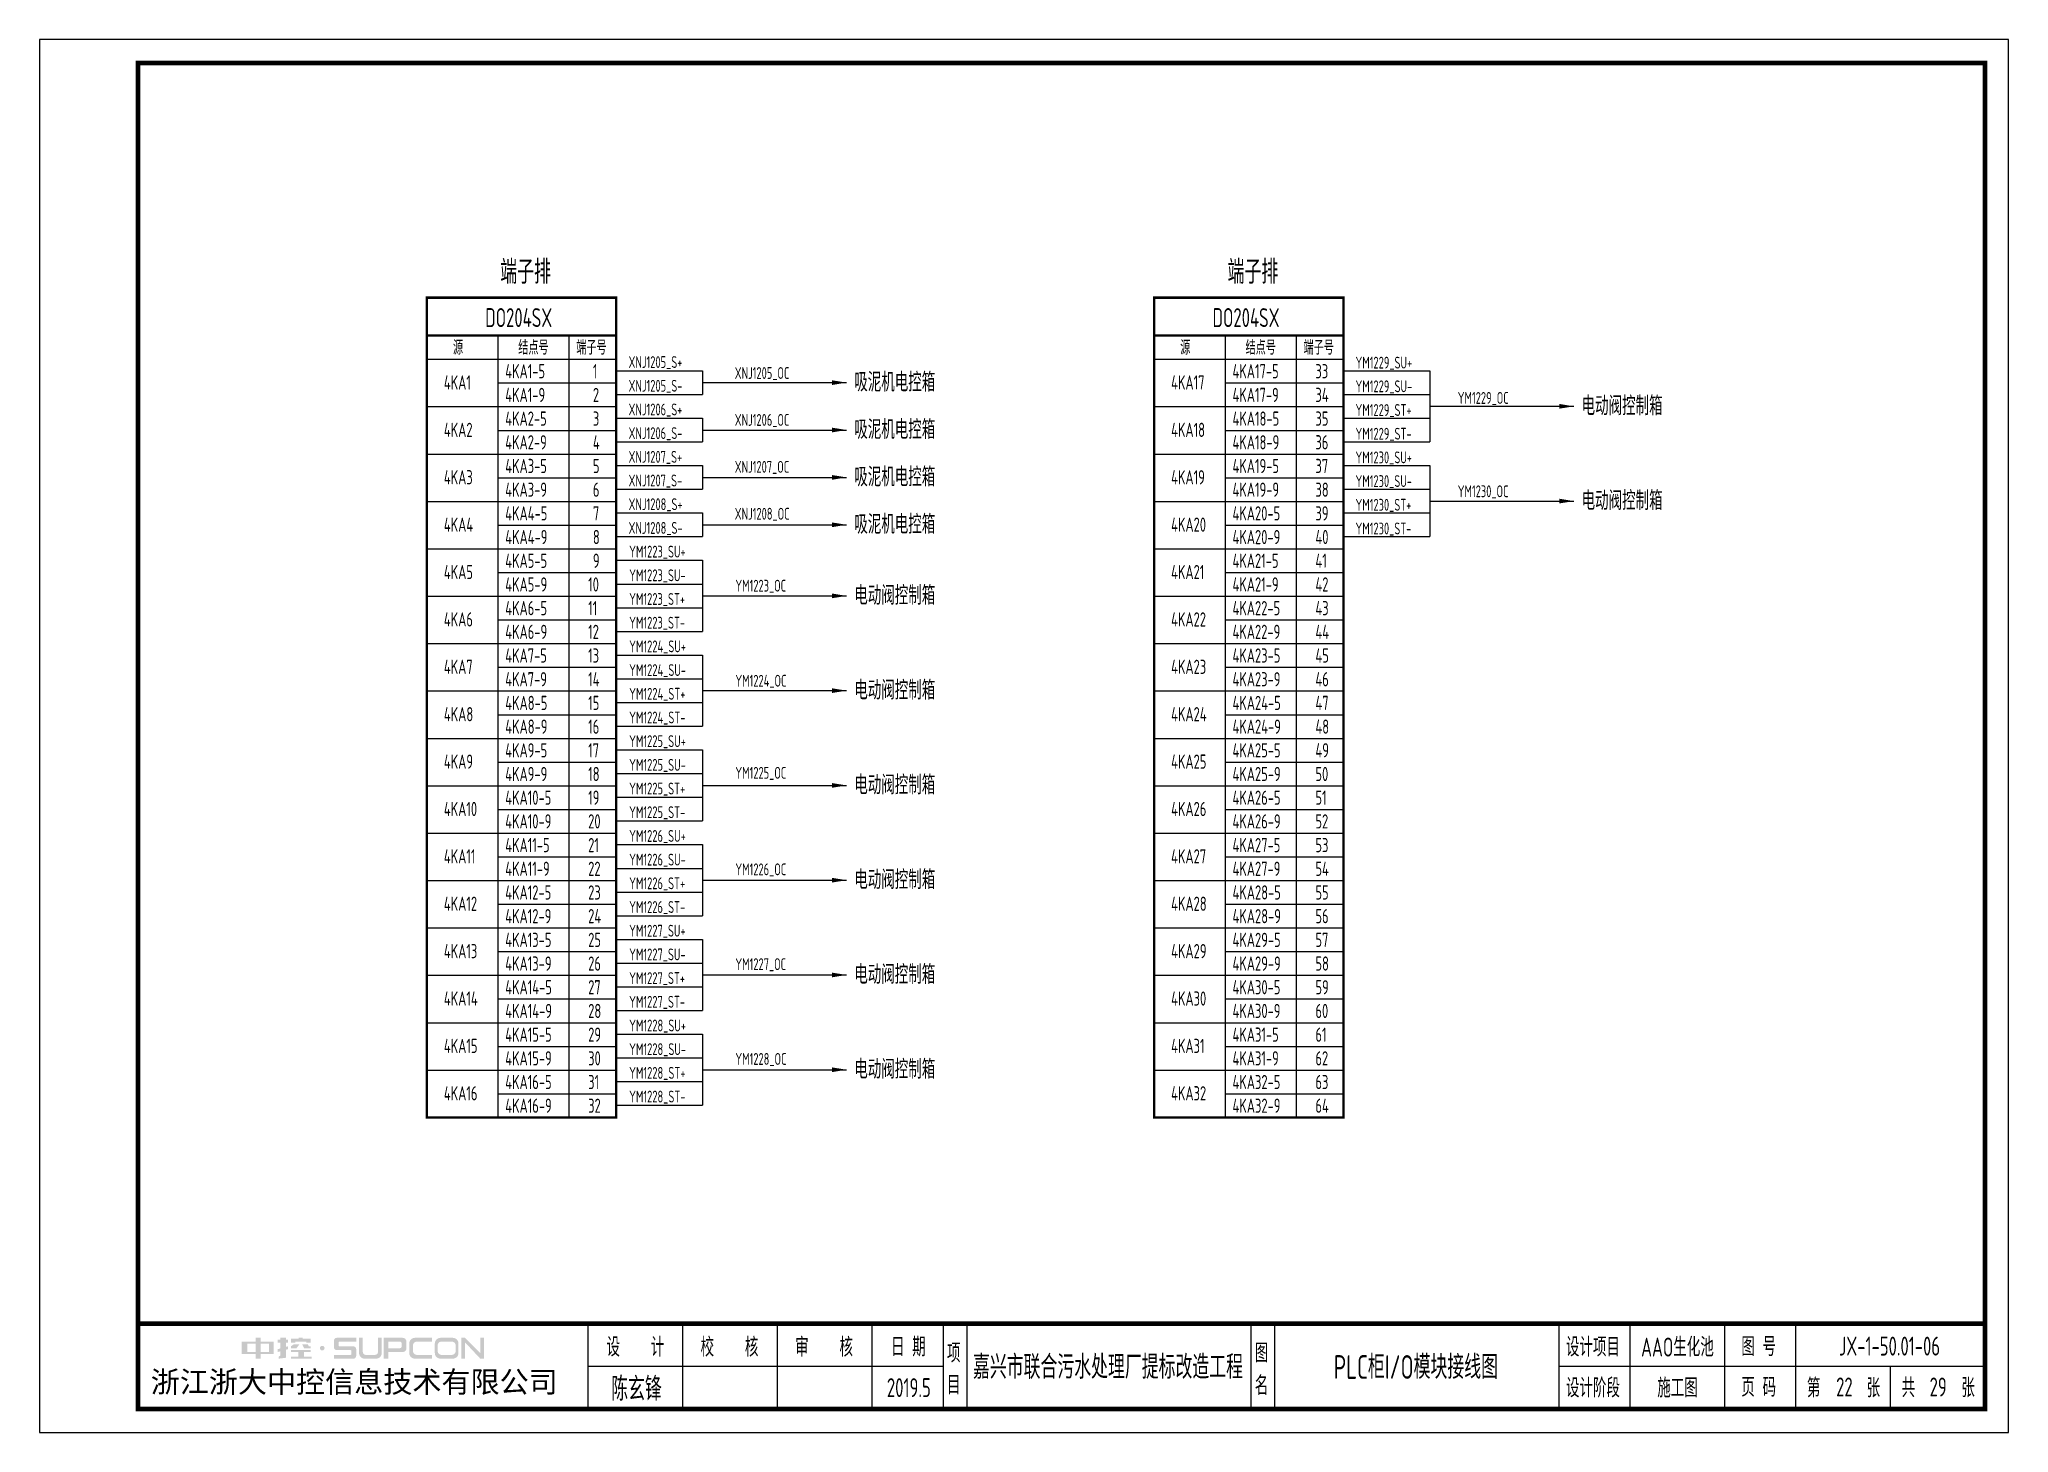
# Model space of a CAD drawing. Header units: millimetres. Extents: x 30557 to 235556, y -116603 to -73383.
# Drawn here: x 51347 to 55505, y -90377 to -87437 of the extents above; entities that cross this region are included whole.
import ezdxf
from ezdxf.enums import TextEntityAlignment as Align

# ---------------------------------------------------------------- set-up
doc = ezdxf.new("R2010")
doc.units = ezdxf.units.MM
doc.layers.add('1', color=3, linetype='Continuous')
doc.layers.add('符号层', color=3, linetype='Continuous')
doc.layers.add('_Drawing', color=7, linetype='Continuous', lineweight=25)
doc.styles.add('supcon', font='sceie.shx', dxfattribs={"width": 0.75, "height": 40, "bigfont": 'sceic.shx'})
doc.styles.add('Title', font='', dxfattribs={"height": 45})
doc.styles.get('Title').set_extended_font_data('SimHei')

msp = doc.modelspace()

# ---------------------------------------------------------------- texts
at = {"linetype": 'Continuous', "style": 'supcon', "width": 0.75}
for s, p in [('XNJ1205_S+', (52590.9, -88130)), ('YM1229_SU+', (54125.8, -88131.2)), ('XNJ1205_OC', (52815.1, -88153.1)), ('XNJ1205_S-', (52590.9, -88180)), ('YM1229_SU-', (54125.8, -88181.2)), ('YM1229_OC', (54341.7, -88205.7)), ('XNJ1206_S+', (52590.9, -88230)), ('XNJ1206_OC', (52815.1, -88252.1)), ('YM1229_ST+', (54125.8, -88231.2)), ('XNJ1206_S-', (52590.9, -88280)), ('YM1229_ST-', (54125.8, -88281.2)), ('XNJ1207_S+', (52590.9, -88330)), ('YM1230_SU+', (54125.8, -88331.2)), ('XNJ1207_S-', (52590.9, -88380)), ('XNJ1207_OC', (52815.1, -88351.1)), ('YM1230_SU-', (54125.8, -88381.2)), ('YM1230_OC', (54341.7, -88402.7)), ('XNJ1208_S+', (52590.9, -88430)), ('XNJ1208_OC', (52815.1, -88450.1)), ('YM1230_ST+', (54125.8, -88431.2)), ('XNJ1208_S-', (52590.9, -88480)), ('YM1230_ST-', (54125.8, -88481.2)), ('YM1223_SU+', (52592.2, -88530)), ('YM1223_SU-', (52592.2, -88580)), ('YM1223_ST+', (52592.2, -88630)), ('YM1223_OC', (52816.4, -88601.9)), ('YM1223_ST-', (52592.2, -88680)), ('YM1224_SU+', (52592.2, -88730)), ('YM1224_SU-', (52592.2, -88780)), ('YM1224_ST+', (52592.2, -88830)), ('YM1224_OC', (52816.4, -88802.5)), ('YM1224_ST-', (52592.2, -88880)), ('YM1225_SU+', (52592.2, -88930)), ('YM1225_SU-', (52592.2, -88980)), ('YM1225_OC', (52816.4, -88996.8)), ('YM1225_ST+', (52592.2, -89030)), ('YM1225_ST-', (52592.2, -89080)), ('YM1226_SU+', (52592.2, -89130)), ('YM1226_SU-', (52592.2, -89180)), ('YM1226_OC', (52816.4, -89200.5)), ('YM1226_ST+', (52592.2, -89230)), ('YM1226_ST-', (52592.2, -89280)), ('YM1227_SU+', (52592.2, -89330)), ('YM1227_SU-', (52592.2, -89380)), ('YM1227_OC', (52816.4, -89400.6)), ('YM1227_ST+', (52592.2, -89430)), ('YM1227_ST-', (52592.2, -89480)), ('YM1228_SU+', (52592.2, -89530)), ('YM1228_SU-', (52592.2, -89580)), ('YM1228_ST+', (52592.2, -89630)), ('YM1228_OC', (52816.4, -89600.6)), ('YM1228_ST-', (52592.2, -89680))]:
    msp.add_text(s, height=25, dxfattribs=at).set_placement(p)
at = {"color": 3, "style": 'supcon', "width": 0.75}
for s, p in [('4KA1', (52200.9, -88175.6)), ('4KA17', (53736.5, -88175.6)), ('4KA2', (52200.9, -88275.6)), ('4KA18', (53736.5, -88275.6)), ('4KA3', (52200.9, -88375.6)), ('4KA19', (53736.5, -88375.6)), ('4KA4', (52200.9, -88475.6)), ('4KA20', (53736.5, -88475.6)), ('4KA5', (52200.9, -88575.6)), ('4KA21', (53736.5, -88575.6)), ('4KA6', (52200.9, -88675.6)), ('4KA22', (53736.5, -88675.6)), ('4KA7', (52200.9, -88775.6)), ('4KA23', (53736.5, -88775.6)), ('4KA8', (52200.9, -88875.6)), ('4KA24', (53736.5, -88875.6)), ('4KA9', (52200.9, -88975.6)), ('4KA25', (53736.5, -88975.6)), ('4KA10', (52200.9, -89075.6)), ('4KA26', (53736.5, -89075.6)), ('4KA11', (52200.9, -89175.6)), ('4KA27', (53736.5, -89175.6)), ('4KA12', (52200.9, -89275.6)), ('4KA28', (53736.5, -89275.6)), ('4KA13', (52200.9, -89375.6)), ('4KA29', (53736.5, -89375.6)), ('4KA14', (52200.9, -89475.6)), ('4KA30', (53736.5, -89475.6)), ('4KA15', (52200.9, -89575.6)), ('4KA31', (53736.5, -89575.6)), ('4KA16', (52200.9, -89675.6)), ('4KA32', (53736.5, -89675.6))]:
    msp.add_text(s, height=30, dxfattribs=at).set_placement(p)
at = {"color": 4, "linetype": 'Continuous', "style": 'supcon', "width": 0.75}
for s, p in [('吸泥机电控箱', (53067.5, -88179.8)), ('电动阀控制箱', (54603.2, -88229.8)), ('吸泥机电控箱', (53067.5, -88279.8)), ('吸泥机电控箱', (53067.5, -88379.8)), ('电动阀控制箱', (54603.2, -88429.8)), ('吸泥机电控箱', (53067.5, -88479.8)), ('电动阀控制箱', (53067.5, -88629.8)), ('电动阀控制箱', (53067.5, -88829.8)), ('电动阀控制箱', (53067.5, -89029.8)), ('电动阀控制箱', (53067.5, -89229.8)), ('电动阀控制箱', (53067.5, -89429.8)), ('电动阀控制箱', (53067.5, -89629.8))]:
    msp.add_text(s, height=40, dxfattribs=at).set_placement(p)
at = {"color": 3, "style": 'supcon', "width": 0.75}
for s, height, p in [('AAO生化池', 40, (54805.6, -90194.1)), ('陈玄锋', 50, (52607.6, -90281.7)), ('2019.5', 40, (53182.7, -90281.7)), ('22', 40, (55158.1, -90280.3)), ('29', 40, (55356.1, -90280.3))]:
    msp.add_text(s, height=height, dxfattribs=at).set_placement(p, align=Align.MIDDLE)
at = {"layer": '1', "style": 'supcon', "width": 0.75}
for p in [(52359, -88043.7), (53894.7, -88043.7)]:
    msp.add_text('DO204SX', height=40, dxfattribs=at).set_placement(p, align=Align.CENTER)
at = {"layer": '1', "color": 3, "style": 'supcon', "width": 0.75}
for s, p in [('4KA1-5', (52330.5, -88151.8)), ('4KA17-5', (53866.1, -88151.8)), ('4KA1-9', (52330.5, -88201.8)), ('4KA17-9', (53866.1, -88201.8)), ('4KA2-5', (52330.5, -88251.8)), ('4KA18-5', (53866.1, -88251.8)), ('4KA2-9', (52330.5, -88301.8)), ('4KA18-9', (53866.1, -88301.8)), ('4KA3-5', (52330.5, -88351.8)), ('4KA19-5', (53866.1, -88351.8)), ('4KA3-9', (52330.5, -88401.8)), ('4KA19-9', (53866.1, -88401.8)), ('4KA4-5', (52330.5, -88451.8)), ('4KA20-5', (53866.1, -88451.8)), ('4KA4-9', (52330.5, -88501.8)), ('4KA20-9', (53866.1, -88501.8)), ('4KA5-5', (52330.5, -88551.8)), ('4KA21-5', (53866.1, -88551.8)), ('4KA5-9', (52330.5, -88601.8)), ('4KA21-9', (53866.1, -88601.8)), ('4KA6-5', (52330.5, -88651.8)), ('4KA22-5', (53866.1, -88651.8)), ('4KA6-9', (52330.5, -88701.8)), ('4KA22-9', (53866.1, -88701.8)), ('4KA7-5', (52330.5, -88751.8)), ('4KA23-5', (53866.1, -88751.8)), ('4KA7-9', (52330.5, -88801.8)), ('4KA23-9', (53866.1, -88801.8)), ('4KA8-5', (52330.5, -88851.8)), ('4KA24-5', (53866.1, -88851.8)), ('4KA8-9', (52330.5, -88901.8)), ('4KA24-9', (53866.1, -88901.8)), ('4KA9-5', (52330.5, -88951.8)), ('4KA25-5', (53866.1, -88951.8)), ('4KA9-9', (52330.5, -89001.8)), ('4KA25-9', (53866.1, -89001.8)), ('4KA10-5', (52330.5, -89051.8)), ('4KA26-5', (53866.1, -89051.8)), ('4KA10-9', (52330.5, -89101.8)), ('4KA26-9', (53866.1, -89101.8)), ('4KA11-5', (52330.5, -89151.8)), ('4KA27-5', (53866.1, -89151.8)), ('4KA11-9', (52330.5, -89201.8)), ('4KA27-9', (53866.1, -89201.8)), ('4KA12-5', (52330.5, -89251.8)), ('4KA28-5', (53866.1, -89251.8)), ('4KA12-9', (52330.5, -89301.8)), ('4KA28-9', (53866.1, -89301.8)), ('4KA13-5', (52330.5, -89351.8)), ('4KA29-5', (53866.1, -89351.8)), ('4KA13-9', (52330.5, -89401.8)), ('4KA29-9', (53866.1, -89401.8)), ('4KA14-5', (52330.5, -89451.8)), ('4KA30-5', (53866.1, -89451.8)), ('4KA14-9', (52330.5, -89501.8)), ('4KA30-9', (53866.1, -89501.8)), ('4KA15-5', (52330.5, -89551.8)), ('4KA31-5', (53866.1, -89551.8)), ('4KA15-9', (52330.5, -89601.8)), ('4KA31-9', (53866.1, -89601.8)), ('4KA16-5', (52330.5, -89651.8)), ('4KA32-5', (53866.1, -89651.8)), ('4KA16-9', (52330.5, -89701.8)), ('4KA32-9', (53866.1, -89701.8))]:
    msp.add_text(s, height=30, dxfattribs=at).set_placement(p)
at = {"layer": '_Drawing', "color": 3, "style": 'supcon', "width": 0.75}
for s, height, p in [('JX-1-50.01-06', 40, (55253.4, -90194.1)), ('嘉兴市联合污水处理厂提标改造工程', 50, (53603.2, -90235.6)), ('PLC柜I/O模块接线图', 50, (54253.2, -90235.6))]:
    msp.add_text(s, height=height, dxfattribs=at).set_placement(p, align=Align.MIDDLE)
at = {"layer": '符号层', "color": 4, "style": 'supcon', "width": 0.75}
for p in [(52320, -87952.3), (53855.7, -87952.3)]:
    msp.add_text('端子排', height=50, dxfattribs=at).set_placement(p)

# ---------------------------------------------------------------- blocks, each defined once
blk = doc.blocks.new('中控·SUPCON')
at = {"linetype": 'Continuous'}
h = blk.add_hatch(color=2, dxfattribs=at)
h.dxf.hatch_style = 1
h.paths.add_polyline_path([(34, 33), (20, 33), (20, 37), (15, 37), (15, 36), (15, 33), (0, 33), (0, 20), (13, 20), (15, 20), (15, 15), (20, 15), (20, 20), (22, 20), (34, 20)])
h.paths.add_polyline_path([(20, 30), (20, 31), (29, 31), (29, 22), (20, 22)], flags=16)
h.paths.add_polyline_path([(15, 30), (15, 22), (6, 22), (6, 31), (15, 31)], flags=16)
h.paths.add_polyline_path([(47, 32), (49, 32), (49, 35), (47, 35), (47, 37), (41, 37), (41, 35), (38, 35), (38, 32), (41, 32), (41, 25.8), (38, 25), (38, 22), (41, 22.8), (41, 18.3), (39, 17), (39, 15), (47, 16), (47, 24.5), (49, 25), (49, 28), (47, 27.5)])
h.paths.add_polyline_path([(61, 30), (55, 30), (52, 28), (52, 26), (58, 26)])
h.paths.add_polyline_path([(73, 28), (71, 28), (70, 30), (64, 30), (66, 26), (73, 26)])
h.paths.add_polyline_path([(73, 36), (64.6, 36), (64.6, 37), (60.4, 37), (60.4, 36), (52, 36), (52, 32), (56.8, 32), (56.8, 33.1), (68.2, 33.1), (68.2, 32), (73, 32)])
h.paths.add_polyline_path([(66, 22), (73, 22), (73, 24), (52, 24), (52, 22), (60, 22), (60, 17), (52, 17), (52, 15), (74, 15), (74, 17), (66, 17)])
h.paths.add_polyline_path([(82.7, 26.1, 1), (87.6, 26.1, 1)])
h.paths.add_polyline_path([(118, 28), (103.5, 28, -0.414214), (102.5, 29), (102.5, 32, -0.414214), (103.5, 33), (121, 33), (121, 37), (100.5, 37, 0.414214), (97.5, 34), (97.5, 27, 0.414214), (100.5, 24), (115, 24, -0.414214), (116, 23), (116, 20, -0.414214), (115, 19), (97.5, 19), (97.5, 15), (118, 15, 0.414214), (121, 18), (121, 25, 0.414214)])
h.paths.add_polyline_path([(128, 37), (124, 37), (124, 36), (124, 21, 0.414214), (130, 15), (142, 15, 0.414214), (148, 21), (148, 37), (144, 37), (144, 22, -0.414214), (141, 19), (131, 19, -0.414214), (128, 22)])
h.paths.add_polyline_path([(174, 26), (174, 33, 0.414214), (170, 37), (150, 37), (150, 36), (150, 15), (155, 15), (155, 22), (170, 22, 0.414214)])
h.paths.add_polyline_path([(167, 26), (155, 26), (155, 33), (167, 33, -0.414214), (169, 31), (169, 28, -0.414214)], flags=16)
h.paths.add_polyline_path([(201, 19), (185, 19, -0.414214), (181, 23), (181, 29, -0.414214), (185, 33), (201, 33), (201, 37), (183, 37, 0.414214), (177, 31), (177, 21, 0.414214), (183, 15), (201, 15)])
h.paths.add_polyline_path([(229, 21), (229, 31, 0.414214), (223, 37), (210, 37, 0.414214), (204, 31), (204, 21, 0.414214), (210, 15), (223, 15, 0.414214)])
h.paths.add_polyline_path([(207, 23), (207, 29, -0.414214), (211, 33), (222, 33, -0.414214), (226, 29), (226, 23, -0.414214), (222, 19), (211, 19, -0.414214)], flags=16)
h.paths.add_polyline_path([(236, 32.1), (252, 15), (256, 15), (256, 37), (252, 37), (252, 21), (236, 37), (232, 37), (232, 36), (232, 15), (236, 15)])
h = blk.add_hatch(color=2, dxfattribs=at)
h.dxf.hatch_style = 1
h.paths.add_polyline_path([(34, 33), (20, 33), (20, 37), (15, 37), (15, 36), (15, 33), (0, 33), (0, 20), (13, 20), (15, 20), (15, 15), (20, 15), (20, 20), (22, 20), (34, 20)])
h.paths.add_polyline_path([(20, 30), (20, 31), (29, 31), (29, 22), (20, 22)], flags=16)
h.paths.add_polyline_path([(15, 30), (15, 22), (6, 22), (6, 31), (15, 31)], flags=16)
h.paths.add_polyline_path([(47, 32), (49, 32), (49, 35), (47, 35), (47, 37), (41, 37), (41, 35), (38, 35), (38, 32), (41, 32), (41, 25.8), (38, 25), (38, 22), (41, 22.8), (41, 18.3), (39, 17), (39, 15), (47, 16), (47, 24.5), (49, 25), (49, 28), (47, 27.5)])
h.paths.add_polyline_path([(61, 30), (55, 30), (52, 28), (52, 26), (58, 26)])
h.paths.add_polyline_path([(73, 28), (71, 28), (70, 30), (64, 30), (66, 26), (73, 26)])
h.paths.add_polyline_path([(73, 36), (64.6, 36), (64.6, 37), (60.4, 37), (60.4, 36), (52, 36), (52, 32), (56.8, 32), (56.8, 33.1), (68.2, 33.1), (68.2, 32), (73, 32)])
h.paths.add_polyline_path([(66, 22), (73, 22), (73, 24), (52, 24), (52, 22), (60, 22), (60, 17), (52, 17), (52, 15), (74, 15), (74, 17), (66, 17)])
h.paths.add_polyline_path([(82.7, 26.1, 1), (87.6, 26.1, 1)])
h.paths.add_polyline_path([(118, 28), (103.5, 28, -0.414214), (102.5, 29), (102.5, 32, -0.414214), (103.5, 33), (121, 33), (121, 37), (100.5, 37, 0.414214), (97.5, 34), (97.5, 27, 0.414214), (100.5, 24), (115, 24, -0.414214), (116, 23), (116, 20, -0.414214), (115, 19), (97.5, 19), (97.5, 15), (118, 15, 0.414214), (121, 18), (121, 25, 0.414214)])
h.paths.add_polyline_path([(128, 37), (124, 37), (124, 36), (124, 21, 0.414214), (130, 15), (142, 15, 0.414214), (148, 21), (148, 37), (144, 37), (144, 22, -0.414214), (141, 19), (131, 19, -0.414214), (128, 22)])
h.paths.add_polyline_path([(174, 26), (174, 33, 0.414214), (170, 37), (150, 37), (150, 36), (150, 15), (155, 15), (155, 22), (170, 22, 0.414214)])
h.paths.add_polyline_path([(167, 26), (155, 26), (155, 33), (167, 33, -0.414214), (169, 31), (169, 28, -0.414214)], flags=16)
h.paths.add_polyline_path([(201, 19), (185, 19, -0.414214), (181, 23), (181, 29, -0.414214), (185, 33), (201, 33), (201, 37), (183, 37, 0.414214), (177, 31), (177, 21, 0.414214), (183, 15), (201, 15)])
h.paths.add_polyline_path([(229, 21), (229, 31, 0.414214), (223, 37), (210, 37, 0.414214), (204, 31), (204, 21, 0.414214), (210, 15), (223, 15, 0.414214)])
h.paths.add_polyline_path([(207, 23), (207, 29, -0.414214), (211, 33), (222, 33, -0.414214), (226, 29), (226, 23, -0.414214), (222, 19), (211, 19, -0.414214)], flags=16)
h.paths.add_polyline_path([(236, 32.1), (252, 15), (256, 15), (256, 37), (252, 37), (252, 21), (236, 37), (232, 37), (232, 36), (232, 15), (236, 15)])
h = blk.add_hatch(color=2, dxfattribs=at)
h.dxf.hatch_style = 1
h.paths.add_polyline_path([(34, 33), (20, 33), (20, 37), (15, 37), (15, 36), (15, 33), (0, 33), (0, 20), (13, 20), (15, 20), (15, 15), (20, 15), (20, 20), (22, 20), (34, 20)])
h.paths.add_polyline_path([(20, 30), (20, 31), (29, 31), (29, 22), (20, 22)], flags=16)
h.paths.add_polyline_path([(15, 30), (15, 22), (6, 22), (6, 31), (15, 31)], flags=16)
h.paths.add_polyline_path([(47, 32), (49, 32), (49, 35), (47, 35), (47, 37), (41, 37), (41, 35), (38, 35), (38, 32), (41, 32), (41, 25.8), (38, 25), (38, 22), (41, 22.8), (41, 18.3), (39, 17), (39, 15), (47, 16), (47, 24.5), (49, 25), (49, 28), (47, 27.5)])
h.paths.add_polyline_path([(61, 30), (55, 30), (52, 28), (52, 26), (58, 26)])
h.paths.add_polyline_path([(73, 28), (71, 28), (70, 30), (64, 30), (66, 26), (73, 26)])
h.paths.add_polyline_path([(73, 36), (64.6, 36), (64.6, 37), (60.4, 37), (60.4, 36), (52, 36), (52, 32), (56.8, 32), (56.8, 33.1), (68.2, 33.1), (68.2, 32), (73, 32)])
h.paths.add_polyline_path([(66, 22), (73, 22), (73, 24), (52, 24), (52, 22), (60, 22), (60, 17), (52, 17), (52, 15), (74, 15), (74, 17), (66, 17)])
h.paths.add_polyline_path([(82.7, 26.1, 1), (87.6, 26.1, 1)])
h.paths.add_polyline_path([(118, 28), (103.5, 28, -0.414214), (102.5, 29), (102.5, 32, -0.414214), (103.5, 33), (121, 33), (121, 37), (100.5, 37, 0.414214), (97.5, 34), (97.5, 27, 0.414214), (100.5, 24), (115, 24, -0.414214), (116, 23), (116, 20, -0.414214), (115, 19), (97.5, 19), (97.5, 15), (118, 15, 0.414214), (121, 18), (121, 25, 0.414214)])
h.paths.add_polyline_path([(128, 37), (124, 37), (124, 36), (124, 21, 0.414214), (130, 15), (142, 15, 0.414214), (148, 21), (148, 37), (144, 37), (144, 22, -0.414214), (141, 19), (131, 19, -0.414214), (128, 22)])
h.paths.add_polyline_path([(174, 26), (174, 33, 0.414214), (170, 37), (150, 37), (150, 36), (150, 15), (155, 15), (155, 22), (170, 22, 0.414214)])
h.paths.add_polyline_path([(167, 26), (155, 26), (155, 33), (167, 33, -0.414214), (169, 31), (169, 28, -0.414214)], flags=16)
h.paths.add_polyline_path([(201, 19), (185, 19, -0.414214), (181, 23), (181, 29, -0.414214), (185, 33), (201, 33), (201, 37), (183, 37, 0.414214), (177, 31), (177, 21, 0.414214), (183, 15), (201, 15)])
h.paths.add_polyline_path([(229, 21), (229, 31, 0.414214), (223, 37), (210, 37, 0.414214), (204, 31), (204, 21, 0.414214), (210, 15), (223, 15, 0.414214)])
h.paths.add_polyline_path([(207, 23), (207, 29, -0.414214), (211, 33), (222, 33, -0.414214), (226, 29), (226, 23, -0.414214), (222, 19), (211, 19, -0.414214)], flags=16)
h.paths.add_polyline_path([(236, 32.1), (252, 15), (256, 15), (256, 37), (252, 37), (252, 21), (236, 37), (232, 37), (232, 36), (232, 15), (236, 15)])
h = blk.add_hatch(color=2, dxfattribs=at)
h.dxf.hatch_style = 1
h.paths.add_polyline_path([(34, 33), (20, 33), (20, 37), (15, 37), (15, 36), (15, 33), (0, 33), (0, 20), (13, 20), (15, 20), (15, 15), (20, 15), (20, 20), (22, 20), (34, 20)])
h.paths.add_polyline_path([(20, 30), (20, 31), (29, 31), (29, 22), (20, 22)], flags=16)
h.paths.add_polyline_path([(15, 30), (15, 22), (6, 22), (6, 31), (15, 31)], flags=16)
h.paths.add_polyline_path([(47, 32), (49, 32), (49, 35), (47, 35), (47, 37), (41, 37), (41, 35), (38, 35), (38, 32), (41, 32), (41, 25.8), (38, 25), (38, 22), (41, 22.8), (41, 18.3), (39, 17), (39, 15), (47, 16), (47, 24.5), (49, 25), (49, 28), (47, 27.5)])
h.paths.add_polyline_path([(61, 30), (55, 30), (52, 28), (52, 26), (58, 26)])
h.paths.add_polyline_path([(73, 28), (71, 28), (70, 30), (64, 30), (66, 26), (73, 26)])
h.paths.add_polyline_path([(73, 36), (64.6, 36), (64.6, 37), (60.4, 37), (60.4, 36), (52, 36), (52, 32), (56.8, 32), (56.8, 33.1), (68.2, 33.1), (68.2, 32), (73, 32)])
h.paths.add_polyline_path([(66, 22), (73, 22), (73, 24), (52, 24), (52, 22), (60, 22), (60, 17), (52, 17), (52, 15), (74, 15), (74, 17), (66, 17)])
h.paths.add_polyline_path([(82.7, 26.1, 1), (87.6, 26.1, 1)])
h.paths.add_polyline_path([(118, 28), (103.5, 28, -0.414214), (102.5, 29), (102.5, 32, -0.414214), (103.5, 33), (121, 33), (121, 37), (100.5, 37, 0.414214), (97.5, 34), (97.5, 27, 0.414214), (100.5, 24), (115, 24, -0.414214), (116, 23), (116, 20, -0.414214), (115, 19), (97.5, 19), (97.5, 15), (118, 15, 0.414214), (121, 18), (121, 25, 0.414214)])
h.paths.add_polyline_path([(128, 37), (124, 37), (124, 36), (124, 21, 0.414214), (130, 15), (142, 15, 0.414214), (148, 21), (148, 37), (144, 37), (144, 22, -0.414214), (141, 19), (131, 19, -0.414214), (128, 22)])
h.paths.add_polyline_path([(174, 26), (174, 33, 0.414214), (170, 37), (150, 37), (150, 36), (150, 15), (155, 15), (155, 22), (170, 22, 0.414214)])
h.paths.add_polyline_path([(167, 26), (155, 26), (155, 33), (167, 33, -0.414214), (169, 31), (169, 28, -0.414214)], flags=16)
h.paths.add_polyline_path([(201, 19), (185, 19, -0.414214), (181, 23), (181, 29, -0.414214), (185, 33), (201, 33), (201, 37), (183, 37, 0.414214), (177, 31), (177, 21, 0.414214), (183, 15), (201, 15)])
h.paths.add_polyline_path([(229, 21), (229, 31, 0.414214), (223, 37), (210, 37, 0.414214), (204, 31), (204, 21, 0.414214), (210, 15), (223, 15, 0.414214)])
h.paths.add_polyline_path([(207, 23), (207, 29, -0.414214), (211, 33), (222, 33, -0.414214), (226, 29), (226, 23, -0.414214), (222, 19), (211, 19, -0.414214)], flags=16)
h.paths.add_polyline_path([(236, 32.1), (252, 15), (256, 15), (256, 37), (252, 37), (252, 21), (236, 37), (232, 37), (232, 36), (232, 15), (236, 15)])
h = blk.add_hatch(color=2, dxfattribs=at)
h.dxf.hatch_style = 1
h.paths.add_polyline_path([(34, 33), (20, 33), (20, 37), (15, 37), (15, 36), (15, 33), (0, 33), (0, 20), (13, 20), (15, 20), (15, 15), (20, 15), (20, 20), (22, 20), (34, 20)])
h.paths.add_polyline_path([(20, 30), (20, 31), (29, 31), (29, 22), (20, 22)], flags=16)
h.paths.add_polyline_path([(15, 30), (15, 22), (6, 22), (6, 31), (15, 31)], flags=16)
h.paths.add_polyline_path([(47, 32), (49, 32), (49, 35), (47, 35), (47, 37), (41, 37), (41, 35), (38, 35), (38, 32), (41, 32), (41, 25.8), (38, 25), (38, 22), (41, 22.8), (41, 18.3), (39, 17), (39, 15), (47, 16), (47, 24.5), (49, 25), (49, 28), (47, 27.5)])
h.paths.add_polyline_path([(61, 30), (55, 30), (52, 28), (52, 26), (58, 26)])
h.paths.add_polyline_path([(73, 28), (71, 28), (70, 30), (64, 30), (66, 26), (73, 26)])
h.paths.add_polyline_path([(73, 36), (64.6, 36), (64.6, 37), (60.4, 37), (60.4, 36), (52, 36), (52, 32), (56.8, 32), (56.8, 33.1), (68.2, 33.1), (68.2, 32), (73, 32)])
h.paths.add_polyline_path([(66, 22), (73, 22), (73, 24), (52, 24), (52, 22), (60, 22), (60, 17), (52, 17), (52, 15), (74, 15), (74, 17), (66, 17)])
h.paths.add_polyline_path([(82.7, 26.1, 1), (87.6, 26.1, 1)])
h.paths.add_polyline_path([(118, 28), (103.5, 28, -0.414214), (102.5, 29), (102.5, 32, -0.414214), (103.5, 33), (121, 33), (121, 37), (100.5, 37, 0.414214), (97.5, 34), (97.5, 27, 0.414214), (100.5, 24), (115, 24, -0.414214), (116, 23), (116, 20, -0.414214), (115, 19), (97.5, 19), (97.5, 15), (118, 15, 0.414214), (121, 18), (121, 25, 0.414214)])
h.paths.add_polyline_path([(128, 37), (124, 37), (124, 36), (124, 21, 0.414214), (130, 15), (142, 15, 0.414214), (148, 21), (148, 37), (144, 37), (144, 22, -0.414214), (141, 19), (131, 19, -0.414214), (128, 22)])
h.paths.add_polyline_path([(174, 26), (174, 33, 0.414214), (170, 37), (150, 37), (150, 36), (150, 15), (155, 15), (155, 22), (170, 22, 0.414214)])
h.paths.add_polyline_path([(167, 26), (155, 26), (155, 33), (167, 33, -0.414214), (169, 31), (169, 28, -0.414214)], flags=16)
h.paths.add_polyline_path([(201, 19), (185, 19, -0.414214), (181, 23), (181, 29, -0.414214), (185, 33), (201, 33), (201, 37), (183, 37, 0.414214), (177, 31), (177, 21, 0.414214), (183, 15), (201, 15)])
h.paths.add_polyline_path([(229, 21), (229, 31, 0.414214), (223, 37), (210, 37, 0.414214), (204, 31), (204, 21, 0.414214), (210, 15), (223, 15, 0.414214)])
h.paths.add_polyline_path([(207, 23), (207, 29, -0.414214), (211, 33), (222, 33, -0.414214), (226, 29), (226, 23, -0.414214), (222, 19), (211, 19, -0.414214)], flags=16)
h.paths.add_polyline_path([(236, 32.1), (252, 15), (256, 15), (256, 37), (252, 37), (252, 21), (236, 37), (232, 37), (232, 36), (232, 15), (236, 15)])
h = blk.add_hatch(color=2, dxfattribs=at)
h.dxf.hatch_style = 1
h.paths.add_polyline_path([(34, 33), (20, 33), (20, 37), (15, 37), (15, 36), (15, 33), (0, 33), (0, 20), (13, 20), (15, 20), (15, 15), (20, 15), (20, 20), (22, 20), (34, 20)])
h.paths.add_polyline_path([(20, 30), (20, 31), (29, 31), (29, 22), (20, 22)], flags=16)
h.paths.add_polyline_path([(15, 30), (15, 22), (6, 22), (6, 31), (15, 31)], flags=16)
h.paths.add_polyline_path([(47, 32), (49, 32), (49, 35), (47, 35), (47, 37), (41, 37), (41, 35), (38, 35), (38, 32), (41, 32), (41, 25.8), (38, 25), (38, 22), (41, 22.8), (41, 18.3), (39, 17), (39, 15), (47, 16), (47, 24.5), (49, 25), (49, 28), (47, 27.5)])
h.paths.add_polyline_path([(61, 30), (55, 30), (52, 28), (52, 26), (58, 26)])
h.paths.add_polyline_path([(73, 28), (71, 28), (70, 30), (64, 30), (66, 26), (73, 26)])
h.paths.add_polyline_path([(73, 36), (64.6, 36), (64.6, 37), (60.4, 37), (60.4, 36), (52, 36), (52, 32), (56.8, 32), (56.8, 33.1), (68.2, 33.1), (68.2, 32), (73, 32)])
h.paths.add_polyline_path([(66, 22), (73, 22), (73, 24), (52, 24), (52, 22), (60, 22), (60, 17), (52, 17), (52, 15), (74, 15), (74, 17), (66, 17)])
h.paths.add_polyline_path([(82.7, 26.1, 1), (87.6, 26.1, 1)])
h.paths.add_polyline_path([(118, 28), (103.5, 28, -0.414214), (102.5, 29), (102.5, 32, -0.414214), (103.5, 33), (121, 33), (121, 37), (100.5, 37, 0.414214), (97.5, 34), (97.5, 27, 0.414214), (100.5, 24), (115, 24, -0.414214), (116, 23), (116, 20, -0.414214), (115, 19), (97.5, 19), (97.5, 15), (118, 15, 0.414214), (121, 18), (121, 25, 0.414214)])
h.paths.add_polyline_path([(128, 37), (124, 37), (124, 36), (124, 21, 0.414214), (130, 15), (142, 15, 0.414214), (148, 21), (148, 37), (144, 37), (144, 22, -0.414214), (141, 19), (131, 19, -0.414214), (128, 22)])
h.paths.add_polyline_path([(174, 26), (174, 33, 0.414214), (170, 37), (150, 37), (150, 36), (150, 15), (155, 15), (155, 22), (170, 22, 0.414214)])
h.paths.add_polyline_path([(167, 26), (155, 26), (155, 33), (167, 33, -0.414214), (169, 31), (169, 28, -0.414214)], flags=16)
h.paths.add_polyline_path([(201, 19), (185, 19, -0.414214), (181, 23), (181, 29, -0.414214), (185, 33), (201, 33), (201, 37), (183, 37, 0.414214), (177, 31), (177, 21, 0.414214), (183, 15), (201, 15)])
h.paths.add_polyline_path([(229, 21), (229, 31, 0.414214), (223, 37), (210, 37, 0.414214), (204, 31), (204, 21, 0.414214), (210, 15), (223, 15, 0.414214)])
h.paths.add_polyline_path([(207, 23), (207, 29, -0.414214), (211, 33), (222, 33, -0.414214), (226, 29), (226, 23, -0.414214), (222, 19), (211, 19, -0.414214)], flags=16)
h.paths.add_polyline_path([(236, 32.1), (252, 15), (256, 15), (256, 37), (252, 37), (252, 21), (236, 37), (232, 37), (232, 36), (232, 15), (236, 15)])
blk = doc.blocks.new('supcon图框')
at = {"linetype": 'Continuous'}
for p, q in [((6145.7, 4361.7), (1987.7, 4361.7)), ((1987.7, 4361.7), (1987.7, 1421.7)), ((6145.7, 1421.7), (6145.7, 4361.7)), ((1987.7, 1421.7), (6145.7, 1421.7))]:
    blk.add_line(p, q, dxfattribs=at)
for p, q in [((3145.7, 1651.7), (3145.7, 1471.7)), ((3345.7, 1651.7), (3345.7, 1471.7)), ((3545.7, 1651.7), (3545.7, 1471.7)), ((3745.7, 1651.7), (3745.7, 1471.7)), ((3895.7, 1651.7), (3895.7, 1471.7)), ((3945.7, 1651.7), (3945.7, 1471.7)), ((4545.7, 1651.7), (4545.7, 1471.7)), ((4595.7, 1651.7), (4595.7, 1471.7)), ((5195.7, 1651.7), (5195.7, 1471.7)), ((5345.7, 1651.7), (5345.7, 1471.7)), ((5545.7, 1651.7), (5545.7, 1471.7)), ((5695.7, 1651.7), (5695.7, 1471.7)), ((3145.7, 1561.7), (3895.7, 1561.7)), ((5195.7, 1561.7), (6095.7, 1561.7)), ((5895.7, 1561.7), (5895.7, 1471.7))]:
    blk.add_line(p, q)
at = {"linetype": 'Continuous', "const_width": 10}
blk.add_lwpolyline([(2195.7, 4311.7), (6095.7, 4311.7), (6095.7, 1471.7), (2195.7, 1471.7)], close=True, dxfattribs=at)
blk.add_lwpolyline([(2195.7, 1651.7), (6095.7, 1651.7)], dxfattribs=at)
at = {"linetype": 'Continuous', "xscale": 2, "yscale": 2, "zscale": 2}
blk.add_blockref('中控·SUPCON', (2414.6, 1547.7), dxfattribs=at)
at = {"style": 'supcon', "width": 0.75}
for s, p in [('设    计', (3246.2, 1604.2)), ('校    核', (3444.8, 1604.2)), ('审    核', (3644.5, 1604.2)), ('日 期', (3822.5, 1604.2)), ('设计项目', (5268, 1604.2)), ('图 号', (5618, 1604.2)), ('项', (3918.2, 1590.7)), ('图', (4568.2, 1590.7)), ('目', (3918.2, 1522.9)), ('名', (4568.2, 1522.9)), ('设计阶段', (5268, 1518.1)), ('施工图', (5446.5, 1518.1)), ('页 码', (5618, 1518.1)), ('第      张', (5797, 1518.1)), ('共      张', (5997, 1518.1))]:
    blk.add_text(s, height=40, dxfattribs=at).set_placement(p, align=Align.MIDDLE)
at = {"style": 'Title'}
blk.add_text('浙江浙大中控信息技术有限公司', height=45, dxfattribs=at).set_placement((2222.8, 1506.2))
blk = doc.blocks.new('DO端子接线表1')
at = {"lineweight": -3}
for p, q in [((19587.6, 29279.5), (19587.6, 27629.5)), ((19737.6, 29279.5), (19737.6, 27629.5)), ((19437.6, 29229.5), (19837.6, 29229.5)), ((19587.6, 29179.5), (19837.6, 29179.5)), ((19437.6, 29129.5), (19837.6, 29129.5)), ((19587.6, 29079.5), (19837.6, 29079.5)), ((19437.6, 29029.5), (19837.6, 29029.5)), ((19587.6, 28979.5), (19837.6, 28979.5)), ((19437.6, 28929.5), (19837.6, 28929.5)), ((19587.6, 28879.5), (19837.6, 28879.5)), ((19437.6, 28829.5), (19837.6, 28829.5)), ((19587.6, 28779.5), (19837.6, 28779.5)), ((19437.6, 28729.5), (19837.6, 28729.5)), ((19587.6, 28679.5), (19837.6, 28679.5)), ((19437.6, 28629.5), (19837.6, 28629.5)), ((19587.6, 28579.5), (19837.6, 28579.5)), ((19437.6, 28529.5), (19837.6, 28529.5)), ((19587.6, 28479.5), (19837.6, 28479.5)), ((19437.6, 28429.5), (19837.6, 28429.5)), ((19587.6, 28379.5), (19837.6, 28379.5)), ((19437.6, 28329.5), (19837.6, 28329.5)), ((19587.6, 28279.5), (19837.6, 28279.5)), ((19437.6, 28229.5), (19837.6, 28229.5)), ((19587.6, 28179.5), (19837.6, 28179.5)), ((19437.6, 28129.5), (19837.6, 28129.5)), ((19587.6, 28079.5), (19837.6, 28079.5)), ((19437.6, 28029.5), (19837.6, 28029.5)), ((19587.6, 27979.5), (19837.6, 27979.5)), ((19437.6, 27929.5), (19837.6, 27929.5)), ((19587.6, 27879.5), (19837.6, 27879.5)), ((19437.6, 27829.5), (19837.6, 27829.5)), ((19587.6, 27779.5), (19837.6, 27779.5)), ((19437.6, 27729.5), (19837.6, 27729.5)), ((19587.6, 27679.5), (19837.6, 27679.5))]:
    blk.add_line(p, q, dxfattribs=at)
at = {"lineweight": -3, "const_width": 5}
blk.add_lwpolyline([(19437.6, 29359.5), (19437.6, 27629.5), (19837.6, 27629.5), (19837.6, 29359.5)], close=True, dxfattribs=at)
blk.add_lwpolyline([(19437.6, 29279.5), (19837.6, 29279.5)], dxfattribs=at)
at = {"color": 7, "style": 'supcon', "width": 0.75}
for s, p in [('结点号', (19630.8, 29239.3)), ('端子号', (19753.3, 29239.3)), ('源', (19492.9, 29239.3)), ('1', (19788.4, 29189.3)), ('2', (19788.4, 29139.3)), ('3', (19788.4, 29089.3)), ('4', (19788.4, 29039.3)), ('5', (19788.4, 28989.3)), ('6', (19788.4, 28939.3)), ('7', (19788.4, 28889.3)), ('8', (19788.4, 28839.3)), ('9', (19788.4, 28789.3)), ('10', (19778.4, 28739.3)), ('11', (19778.4, 28689.3)), ('12', (19778.4, 28639.3)), ('13', (19778.4, 28589.3)), ('14', (19778.4, 28539.3)), ('15', (19778.4, 28489.3)), ('16', (19778.4, 28439.3)), ('17', (19778.4, 28389.3)), ('18', (19778.4, 28339.3)), ('19', (19778.4, 28289.3)), ('20', (19778.4, 28239.3)), ('21', (19778.4, 28189.3)), ('22', (19778.4, 28139.3)), ('23', (19778.4, 28089.3)), ('24', (19778.4, 28039.3)), ('25', (19778.4, 27989.3)), ('26', (19778.4, 27939.3)), ('27', (19778.4, 27889.3)), ('28', (19778.4, 27839.3)), ('29', (19778.4, 27789.3)), ('30', (19778.4, 27739.3)), ('31', (19778.4, 27689.3)), ('32', (19778.4, 27639.3))]:
    blk.add_text(s, height=30, dxfattribs=at).set_placement(p)
blk = doc.blocks.new('DO端子接线表2')
at = {"lineweight": -3}
for p, q in [((21123.2, 29279.5), (21123.2, 27629.5)), ((21273.2, 29279.5), (21273.2, 27629.5)), ((20973.2, 29229.5), (21373.2, 29229.5)), ((21123.2, 29179.5), (21373.2, 29179.5)), ((20973.2, 29129.5), (21373.2, 29129.5)), ((21123.2, 29079.5), (21373.2, 29079.5)), ((20973.2, 29029.5), (21373.2, 29029.5)), ((21123.2, 28979.5), (21373.2, 28979.5)), ((20973.2, 28929.5), (21373.2, 28929.5)), ((21123.2, 28879.5), (21373.2, 28879.5)), ((20973.2, 28829.5), (21373.2, 28829.5)), ((21123.2, 28779.5), (21373.2, 28779.5)), ((20973.2, 28729.5), (21373.2, 28729.5)), ((21123.2, 28679.5), (21373.2, 28679.5)), ((20973.2, 28629.5), (21373.2, 28629.5)), ((21123.2, 28579.5), (21373.2, 28579.5)), ((20973.2, 28529.5), (21373.2, 28529.5)), ((21123.2, 28479.5), (21373.2, 28479.5)), ((20973.2, 28429.5), (21373.2, 28429.5)), ((21123.2, 28379.5), (21373.2, 28379.5)), ((20973.2, 28329.5), (21373.2, 28329.5)), ((21123.2, 28279.5), (21373.2, 28279.5)), ((20973.2, 28229.5), (21373.2, 28229.5)), ((21123.2, 28179.5), (21373.2, 28179.5)), ((20973.2, 28129.5), (21373.2, 28129.5)), ((21123.2, 28079.5), (21373.2, 28079.5)), ((20973.2, 28029.5), (21373.2, 28029.5)), ((21123.2, 27979.5), (21373.2, 27979.5)), ((20973.2, 27929.5), (21373.2, 27929.5)), ((21123.2, 27879.5), (21373.2, 27879.5)), ((20973.2, 27829.5), (21373.2, 27829.5)), ((21123.2, 27779.5), (21373.2, 27779.5)), ((20973.2, 27729.5), (21373.2, 27729.5)), ((21123.2, 27679.5), (21373.2, 27679.5))]:
    blk.add_line(p, q, dxfattribs=at)
at = {"lineweight": -3, "const_width": 5}
blk.add_lwpolyline([(20973.2, 29359.5), (20973.2, 27629.5), (21373.2, 27629.5), (21373.2, 29359.5)], close=True, dxfattribs=at)
blk.add_lwpolyline([(20973.2, 29279.5), (21373.2, 29279.5)], dxfattribs=at)
at = {"color": 7, "style": 'supcon', "width": 0.75}
for s, p in [('结点号', (21166.4, 29239.3)), ('端子号', (21288.9, 29239.3)), ('源', (21028.5, 29239.3)), ('33', (21314, 29189.3)), ('34', (21314, 29139.3)), ('35', (21314, 29089.3)), ('36', (21314, 29039.3)), ('37', (21314, 28989.3)), ('38', (21314, 28939.3)), ('39', (21314, 28889.3)), ('40', (21314, 28839.3)), ('41', (21314, 28789.3)), ('42', (21314, 28739.3)), ('43', (21314, 28689.3)), ('44', (21314, 28639.3)), ('45', (21314, 28589.3)), ('46', (21314, 28539.3)), ('47', (21314, 28489.3)), ('48', (21314, 28439.3)), ('49', (21314, 28389.3)), ('50', (21314, 28339.3)), ('51', (21314, 28289.3)), ('52', (21314, 28239.3)), ('53', (21314, 28189.3)), ('54', (21314, 28139.3)), ('55', (21314, 28089.3)), ('56', (21314, 28039.3)), ('57', (21314, 27989.3)), ('58', (21314, 27939.3)), ('59', (21314, 27889.3)), ('60', (21314, 27839.3)), ('61', (21314, 27789.3)), ('62', (21314, 27739.3)), ('63', (21314, 27689.3)), ('64', (21314, 27639.3))]:
    blk.add_text(s, height=30, dxfattribs=at).set_placement(p)

# ---------------------------------------------------------------- linework, layer by layer
for p, q in [((52564.7, -88135.9), (52747.2, -88135.9)), ((52747.2, -88135.9), (52747.2, -88185.9)), ((54100.4, -88135.9), (54282.9, -88135.9)), ((54282.9, -88135.9), (54282.9, -88285.9)), ((52564.7, -88185.9), (52747.2, -88185.9)), ((52747.2, -88160.9), (53051.1, -88160.9)), ((54100.4, -88185.9), (54282.9, -88185.9)), ((54282.9, -88210.9), (54586.8, -88210.9)), ((52564.7, -88235.9), (52747.2, -88235.9)), ((52747.2, -88235.9), (52747.2, -88285.9)), ((52747.2, -88260.9), (53051.1, -88260.9)), ((54100.4, -88235.9), (54282.9, -88235.9)), ((52564.7, -88285.9), (52747.2, -88285.9)), ((54100.4, -88285.9), (54282.9, -88285.9)), ((52564.7, -88335.9), (52747.2, -88335.9)), ((52747.2, -88335.9), (52747.2, -88385.9)), ((54100.4, -88335.9), (54282.9, -88335.9)), ((54282.9, -88335.9), (54282.9, -88485.9)), ((52564.7, -88385.9), (52747.2, -88385.9)), ((52747.2, -88360.9), (53051.1, -88360.9)), ((54100.4, -88385.9), (54282.9, -88385.9)), ((52564.7, -88435.9), (52747.2, -88435.9)), ((52747.2, -88435.9), (52747.2, -88485.9)), ((54100.4, -88435.9), (54282.9, -88435.9)), ((54282.9, -88410.9), (54586.8, -88410.9)), ((52747.2, -88460.9), (53051.1, -88460.9)), ((52564.7, -88485.9), (52747.2, -88485.9)), ((54100.4, -88485.9), (54282.9, -88485.9)), ((52564.7, -88535.9), (52747.2, -88535.9)), ((52747.2, -88535.9), (52747.2, -88685.9)), ((52564.7, -88585.9), (52747.2, -88585.9)), ((52564.7, -88635.9), (52747.2, -88635.9)), ((52747.2, -88610.9), (53051.1, -88610.9)), ((52564.7, -88685.9), (52747.2, -88685.9)), ((52564.7, -88735.9), (52747.2, -88735.9)), ((52747.2, -88735.9), (52747.2, -88885.9)), ((52564.7, -88785.9), (52747.2, -88785.9)), ((52747.2, -88810.9), (53051.1, -88810.9)), ((52564.7, -88835.9), (52747.2, -88835.9)), ((52564.7, -88885.9), (52747.2, -88885.9)), ((52564.7, -88935.9), (52747.2, -88935.9)), ((52747.2, -88935.9), (52747.2, -89085.9)), ((52564.7, -88985.9), (52747.2, -88985.9)), ((52747.2, -89010.9), (53051.1, -89010.9)), ((52564.7, -89035.9), (52747.2, -89035.9)), ((52564.7, -89085.9), (52747.2, -89085.9)), ((52564.7, -89135.9), (52747.2, -89135.9)), ((52747.2, -89135.9), (52747.2, -89285.9)), ((52564.7, -89185.9), (52747.2, -89185.9)), ((52747.2, -89210.9), (53051.1, -89210.9)), ((52564.7, -89235.9), (52747.2, -89235.9)), ((52564.7, -89285.9), (52747.2, -89285.9)), ((52564.7, -89335.9), (52747.2, -89335.9)), ((52747.2, -89335.9), (52747.2, -89485.9)), ((52564.7, -89385.9), (52747.2, -89385.9)), ((52564.7, -89435.9), (52747.2, -89435.9)), ((52747.2, -89410.9), (53051.1, -89410.9)), ((52564.7, -89485.9), (52747.2, -89485.9)), ((52564.7, -89535.9), (52747.2, -89535.9)), ((52747.2, -89535.9), (52747.2, -89685.9)), ((52564.7, -89585.9), (52747.2, -89585.9)), ((52564.7, -89635.9), (52747.2, -89635.9)), ((52747.2, -89610.9), (53051.1, -89610.9)), ((52564.7, -89685.9), (52747.2, -89685.9))]:
    msp.add_line(p, q)
for points in [[(53051.1, -88160.9, 0, 10, 0), (53020.3, -88160.9, 10, 10, 0)], [(54586.8, -88210.9, 0, 10, 0), (54556, -88210.9, 10, 10, 0)], [(53051.1, -88260.9, 0, 10, 0), (53020.3, -88260.9, 10, 10, 0)], [(53051.1, -88360.9, 0, 10, 0), (53020.3, -88360.9, 10, 10, 0)], [(54586.8, -88410.9, 0, 10, 0), (54556, -88410.9, 10, 10, 0)], [(53051.1, -88460.9, 0, 10, 0), (53020.3, -88460.9, 10, 10, 0)], [(53051.1, -88610.9, 0, 10, 0), (53020.3, -88610.9, 10, 10, 0)], [(53051.1, -88810.9, 0, 10, 0), (53020.3, -88810.9, 10, 10, 0)], [(53051.1, -89010.9, 0, 10, 0), (53020.3, -89010.9, 10, 10, 0)], [(53051.1, -89210.9, 0, 10, 0), (53020.3, -89210.9, 10, 10, 0)], [(53051.1, -89410.9, 0, 10, 0), (53020.3, -89410.9, 10, 10, 0)], [(53051.1, -89610.9, 0, 10, 0), (53020.3, -89610.9, 10, 10, 0)]]:
    msp.add_lwpolyline(points, format="xyseb")

# ---------------------------------------------------------------- block references
msp.add_blockref('supcon图框', (49359.2, -91798.3))
at = {"color": 1}
for name in ['DO端子接线表1', 'DO端子接线表2']:
    msp.add_blockref(name, (32727.2, -117341.1), dxfattribs=at)

msp.set_redraw_order([(e.dxf.handle, doc.entitydb.next_handle()) for e in msp.query("TEXT MTEXT ATTDEF DIMENSION ARC_DIMENSION")])  # texts and dimensions are drawn at this point

doc.saveas('drawing.dxf')
